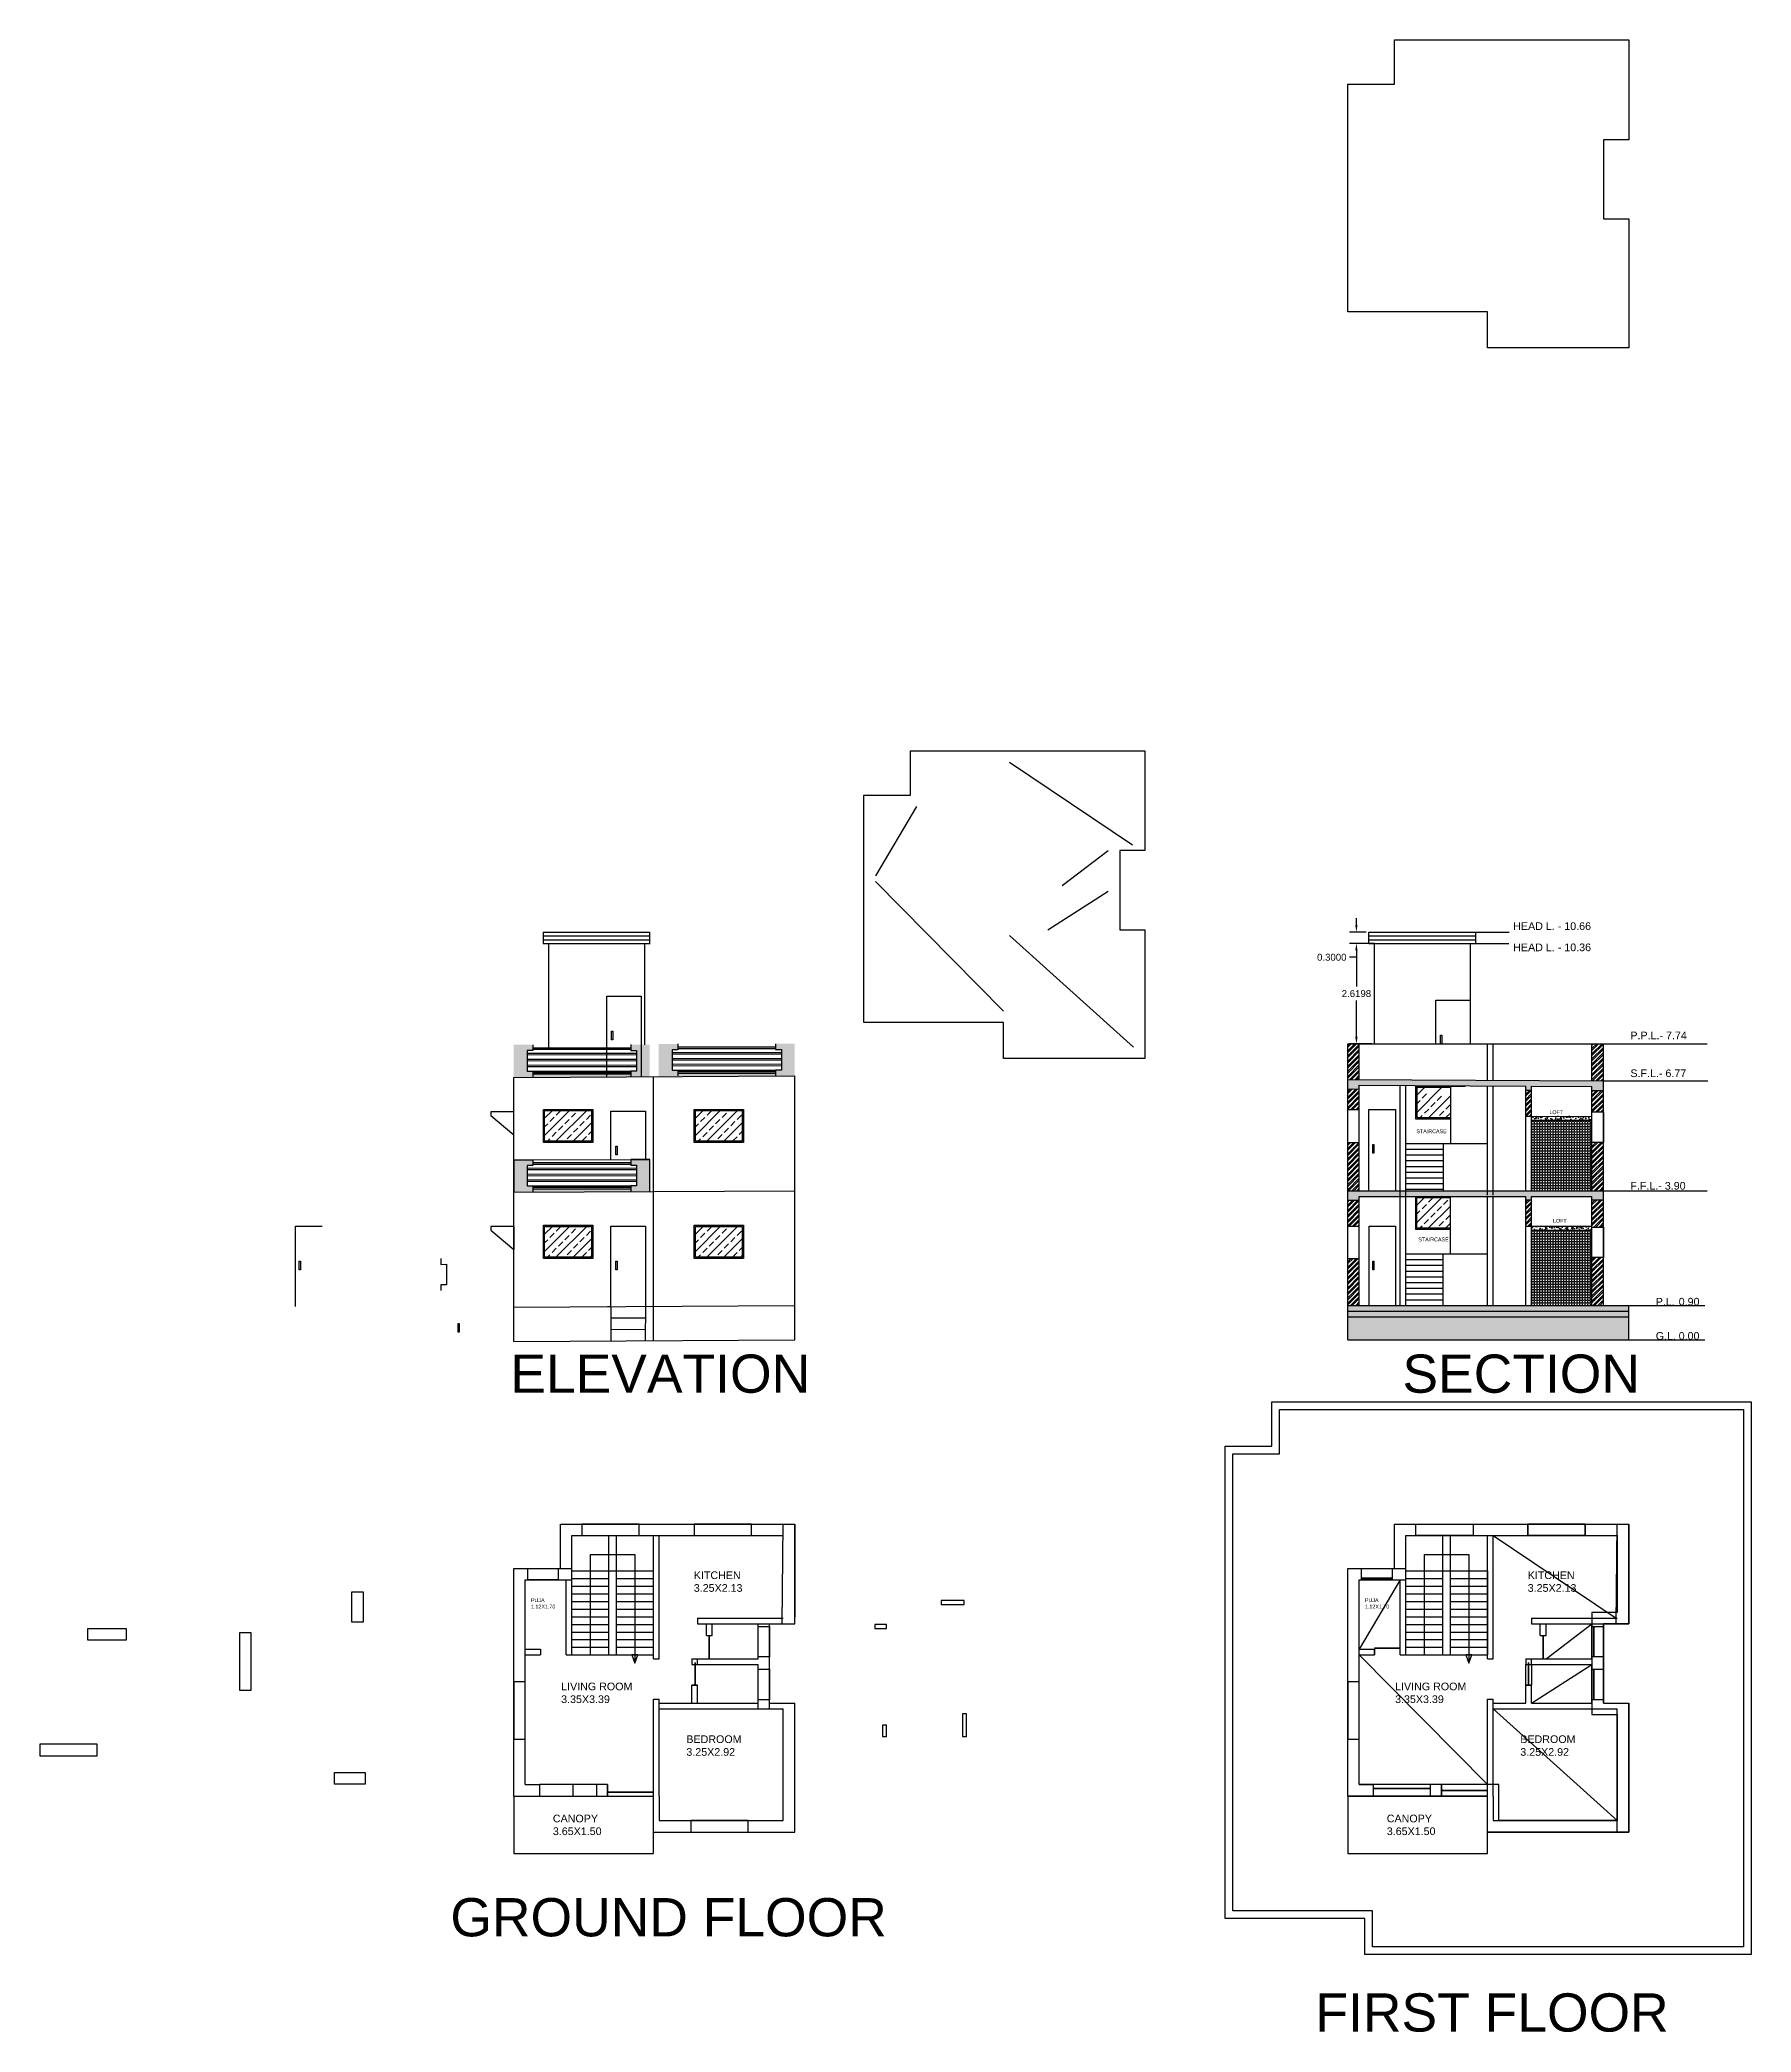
# Model space of a CAD drawing. Header units: metres. Extents: x -1 to 215, y -150 to 286.
# Drawn here: x 118.8 to 163.5, y 166.1 to 218.2 of the extents above; entities that cross this region are included whole.
import ezdxf

# ---------------------------------------------------------------- set-up
doc = ezdxf.new("R2010")
doc.units = ezdxf.units.M
doc.linetypes.add('JIS_08_25', pattern=[28, 25, -1.125, 0.75, -1.125])
doc.layers.get('Defpoints').update_dxf_attribs({"color": 3})
doc.styles.get("Standard").update_dxf_attribs({"font": 'arial.ttf'})
doc.dimstyles.get("Standard").update_dxf_attribs({"dimtxt": 0.18, "dimasz": 0.18, "dimexe": 0.18, "dimexo": 0.0625, "dimgap": 0.09, "dimtad": 0, "dimtih": 1, "dimtoh": 1, "dimdec": 4, "dimzin": 0, "dimdsep": 46, "dimtxsty": 'Standard', "dimcen": 0.09, "dimadec": 0, "dimazin": 0, "dimtfac": 1, "dimtdec": 4, "dimtofl": 0, "dimtmove": 0, "dimatfit": 3, "dimfxl": 1, "dimtolj": 1, "dimtzin": 0, "dimarcsym": 0})
pattern_1 = [(45, (-2363.08931, -613.74151), (-0.067351921, 0.067351921), []), (45, (-2363.04441, -613.74151), (-0.067351921, 0.067351921), [])]
pattern_2 = [(0, (-2363.08931, -613.74151), (0, 0.06985), [0.0508, -0.01905]), (90, (-2363.08931, -613.74151), (-0.06985, 4e-18), [0.0508, -0.01905])]
pattern_3 = [(50, (-2363.08931, -613.74151), (0.182184669, -0.0159390855), [0.01905, -0.20955]), (355, (-2363.0893, -613.74151), (-0.035243421, 0.191056845), [0.01524, -0.167640584]), (100.451445, (-2363.07413, -613.74284), (0.146941247, 0.175117752), [0.016190009, -0.178090245]), (46.1842, (-2363.0893, -613.6907), (0.27107904, -0.042042328), [0.028575, -0.314325]), (96.635558, (-2363.06672, -613.69421), (0.237404134, 0.247426125), [0.024285023, -0.267135608]), (351.184151, (-2363.0893, -613.6907), (0.237404134, 0.247426125), [0.022859967, -0.251459732]), (21, (-2363.06391, -613.70341), (0.151614391, -0.102265198), [0.01905, -0.20955]), (326, (-2363.0639, -613.70341), (0.061802028, 0.184187966), [0.01524, -0.16764]), (71.451445, (-2363.05127, -613.71193), (0.213416419, 0.081922769), [0.016190009, -0.178089938]), (37.5, (-2363.08931, -613.74151), (0.0030886033, 0.0845550389), [0, -0.165608, 0, -0.17018, 0, -0.168275]), (7.5, (-2363.08931, -613.74151), (0.0668196625, 0.1001805748), [0, -0.097028, 0, -0.161798, 0, -0.064135]), (327.5, (-2363.14595, -613.74151), (0.1355905952, -0.005728744), [0, -0.0635, 0, -0.19812, 0, -0.26289]), (317.5, (-2363.17135, -613.74151), (0.1481291814, 0.025426491), [0, -0.08255, 0, -0.131572, 0, -0.18669])]

msp = doc.modelspace()

# ---------------------------------------------------------------- texts
at = {"attachment_point": 1}
for s, width, insert, char_height in [('HEAD L. - 10.66', 2.715784, (157.31057, 195.08543), 0.2), ('HEAD L. - 10.36', 2.715784, (157.31057, 194.53057), 0.2), ('P.P.L.- 7.74', 2.2337888, (160.37264, 192.227), 0.2), ('S.F.L.- 6.77', 2.2337888, (160.37264, 191.23837), 0.2), ('F.F.L.- 3.90', 2.2337888, (160.37264, 188.29626), 0.2), ('\\pxi-3,l4,t4;P.L.^I0.90', 1.5284216, (160.83569, 185.2666), 0.2), ('\\pxi-3,l4,t4;G.L.^I0.00', 1.5284216, (160.83569, 184.3717), 0.2), ('GROUND FLOOR', 12.4587352, (129.53014, 169.57201), 1), ('FIRST FLOOR', 10.0452603, (152.13937, 167.0815), 1)]:
    msp.add_mtext_dynamic_manual_height_columns(s, width=width, gutter_width=12.5, heights=[0], dxfattribs=dict(at, insert=insert, char_height=char_height))
at = {"color": 41, "true_color": 0xf4ee51, "attachment_point": 1}
for s, width, heights, insert, char_height in [('LOFT', 0.7996515, [0], (158.25636, 190.16934), 0.1), ('STAIRCASE', 0.7996515, [0], (154.7797, 189.67159), 0.1), ('LOFT', 0.7996515, [0], (158.35122, 187.33031), 0.1), ('STAIRCASE', 0.7996515, [0], (154.8307, 186.84443), 0.1), ('KITCHEN 3.25X2.13', 1.7788086, [0.54111], (135.89266, 178.1142), 0.2), ('KITCHEN 3.25X2.13', 1.7788086, [0.54111], (157.68923, 178.1142), 0.2), ('PUJA 1.12X1.70', 0.7996515, [0], (131.63741, 177.41164), 0.1), ('PUJA 1.12X1.70', 0.7996515, [0], (153.43397, 177.41164), 0.1), ('LIVING ROOM 3.35X3.39', 2.0817364, [0], (132.42604, 175.20594), 0.2), ('LIVING ROOM 3.35X3.39', 2.0817364, [0], (154.22261, 175.20594), 0.2), ('BEDROOM 3.25X2.92', 1.7788086, [0], (135.6986, 173.82731), 0.2), ('BEDROOM 3.25X2.92', 1.7788086, [0], (157.49516, 173.82731), 0.2), ('CANOPY\\P3.65X1.50', 1.7788086, [0], (132.20939, 171.75367), 0.2), ('CANOPY\\P3.65X1.50', 1.7788086, [0], (154.00596, 171.75367), 0.2)]:
    msp.add_mtext_dynamic_manual_height_columns(s, width=width, gutter_width=12.5, heights=heights, dxfattribs=dict(at, insert=insert, char_height=char_height))
at = {"color": 7, "linetype": 'JIS_08_25', "true_color": 0xffffff, "char_height": 1, "attachment_point": 1}
for s, insert in [('ELEVATION', (131.09569, 183.78482)), ('SECTION', (154.41445, 183.78482))]:
    msp.add_mtext_dynamic_manual_height_columns(s, width=4.8127148, gutter_width=12.5, heights=[0], dxfattribs=dict(at, insert=insert))

# ---------------------------------------------------------------- blocks, each defined once
blk = doc.blocks.new('*D1')
at = {"color": 0, "lineweight": -2, "transparency": 16777216}
for p, q in [((153.471, 194.831), (153.031, 194.831)), ((153.211, 195.011), (153.211, 195.191)), ((153.471, 194.531), (153.031, 194.531)), ((153.211, 194.351), (153.211, 194.171)), ((153.211, 194.171), (153.031, 194.171))]:
    blk.add_line(p, q, dxfattribs=at)
at = {"color": 0, "transparency": 16777216}
for points in [[(153.181, 195.011), (153.241, 195.011), (153.211, 194.831)], [(153.181, 194.351), (153.241, 194.351), (153.211, 194.531)]]:
    blk.add_solid(points, dxfattribs=at)
at = {"layer": 'Defpoints', "color": 0, "transparency": 16777216}
for p in [(153.533, 194.831), (153.211, 194.531), (153.533, 194.531)]:
    blk.add_point(p, dxfattribs=at)
at = {"color": 0, "transparency": 16777216, "insert": (152.568, 194.171), "char_height": 0.18, "attachment_point": 5}
blk.add_mtext('\\A1;0.3000', dxfattribs=at)
blk = doc.blocks.new('*D2')
at = {"color": 0, "lineweight": -2, "transparency": 16777216}
for p, q in [((153.621, 194.531), (153.032, 194.531)), ((153.212, 194.351), (153.212, 193.403)), ((153.212, 192.091), (153.212, 193.039)), ((153.619, 191.911), (153.032, 191.911))]:
    blk.add_line(p, q, dxfattribs=at)
at = {"color": 0, "transparency": 16777216}
for points in [[(153.182, 194.351), (153.242, 194.351), (153.212, 194.531)], [(153.182, 192.091), (153.242, 192.091), (153.212, 191.911)]]:
    blk.add_solid(points, dxfattribs=at)
at = {"layer": 'Defpoints', "color": 0, "transparency": 16777216}
for p in [(153.683, 194.531), (153.212, 191.911), (153.682, 191.911)]:
    blk.add_point(p, dxfattribs=at)
at = {"color": 0, "transparency": 16777216, "insert": (153.212, 193.221), "char_height": 0.18, "attachment_point": 5}
blk.add_mtext('\\A1;2.6198', dxfattribs=at)

# ---------------------------------------------------------------- dimensions: what is measured, and where the dimension line sits
for base, p1, p2, picture, middle in [((153.21106, 194.53057), (153.53346, 194.83057), (153.53346, 194.53057), '*D1', (152.56773, 194.17057)), ((153.21165, 191.91077), (153.68346, 194.53057), (153.68157, 191.91077), '*D2', (153.21165, 193.22067))]:
    dim = msp.add_linear_dim(base=base, p1=p1, p2=p2, angle=90, dimstyle='Standard')
    dim.commit()
    dim.dimension.update_dxf_attribs({"geometry": picture, "text_midpoint": middle})

# ---------------------------------------------------------------- hatches: boundary and pattern name
at = {"linetype": 'JIS_08_25'}
h = msp.add_hatch(color=256, dxfattribs=at)
h.dxf.hatch_style = 1
h.paths.add_polyline_path([(131.53811, 191.73193), (131.68811, 191.73193), (131.68811, 191.88193), (131.18811, 191.88193), (131.18811, 191.02859), (134.24371, 191.0464), (134.24371, 191.12065), (131.68923, 191.12065), (131.68923, 191.19565), (131.53923, 191.19565)])
h = msp.add_hatch(color=256, dxfattribs=at)
h.dxf.hatch_style = 1
h.paths.add_polyline_path([(134.39371, 191.19758), (134.24371, 191.19758), (134.24371, 191.0464), (134.74371, 191.04932), (134.74371, 191.88758), (134.24371, 191.88678), (134.24371, 191.73758), (134.39371, 191.73758)])
h = msp.add_hatch(color=256, dxfattribs=at)
h.dxf.hatch_style = 1
h.paths.add_polyline_path([(135.32675, 191.75512), (135.47675, 191.75512), (135.47675, 191.90512), (134.97675, 191.90512), (134.97675, 191.05178), (138.03235, 191.06959), (138.03235, 191.14384), (135.47787, 191.14384), (135.47787, 191.21884), (135.32787, 191.21884)])
h = msp.add_hatch(color=256, dxfattribs=at)
h.dxf.hatch_style = 1
h.paths.add_polyline_path([(138.18235, 191.22077), (138.03235, 191.22077), (138.03235, 191.06959), (138.53235, 191.07251), (138.53235, 191.91077), (138.03235, 191.90997), (138.03235, 191.76077), (138.18235, 191.76077)])
h = msp.add_hatch()
h.set_pattern_fill('ANSI32', color=256, scale=0.01)
h.set_pattern_definition(pattern_1)
h.paths.add_polyline_path([(153.28467, 191.91077), (152.98467, 191.91077), (152.98467, 190.97796), (153.28467, 190.97611)])
h.paths.add_polyline_path([(159.66892, 191.91077), (159.36892, 191.91077), (159.36892, 190.93864), (159.66892, 190.9368)])
h = msp.add_hatch()
h.set_pattern_fill('AR-CONC', color=256, scale=0.001)
h.set_pattern_definition(pattern_3)
h.paths.add_polyline_path([(159.66892, 190.9368), (152.98467, 190.97796), (152.98467, 190.72796), (153.28467, 190.72611), (153.28467, 190.82611), (157.63892, 190.7993), (157.63892, 190.69929), (157.78892, 190.69837), (157.78892, 190.79837), (159.36892, 190.78864), (159.36892, 190.68864), (159.66892, 190.68679)])
h = msp.add_hatch()
h.set_pattern_fill('ANSI32', color=256, scale=0.01)
h.set_pattern_definition(pattern_1)
h.paths.add_polyline_path([(153.28467, 190.72611), (152.98467, 190.72796), (152.98467, 190.19375), (153.28467, 190.19375)])
h = msp.add_hatch()
h.set_pattern_fill('ANSI32', color=256, scale=0.01)
h.set_pattern_definition(pattern_1)
h.paths.add_polyline_path([(157.78892, 190.69837), (157.63892, 190.69929), (157.63892, 190.019), (157.78892, 190.0181)])
h = msp.add_hatch()
h.set_pattern_fill('ANSI32', color=256, scale=0.01)
h.set_pattern_definition(pattern_1)
h.paths.add_polyline_path([(159.66892, 190.68679), (159.36892, 190.68864), (159.36892, 190.12696), (159.66892, 190.12696)])
h.paths.add_polyline_path([(159.66892, 189.32696), (159.36892, 189.32696), (159.36892, 188.06814), (159.66892, 188.06814)])
h = msp.add_hatch()
h.set_pattern_fill('AR-CONC', color=256, scale=0.001)
h.set_pattern_definition(pattern_3)
h.paths.add_polyline_path([(159.36892, 190.00917), (157.78892, 190.0181), (157.78892, 189.91839), (159.36892, 189.90846)])
h = msp.add_hatch()
h.set_pattern_fill('ANGLE', color=256, scale=0.01)
h.set_pattern_definition(pattern_2)
h.paths.add_polyline_path([(159.36892, 189.90846), (157.78892, 189.91839), (157.78892, 188.06814), (159.36892, 188.06814)])
h = msp.add_hatch()
h.set_pattern_fill('ANSI32', color=256, scale=0.01)
h.set_pattern_definition(pattern_1)
h.paths.add_polyline_path([(153.28467, 189.32959), (152.98467, 189.32959), (152.98467, 188.06814), (153.28467, 188.06814)])
h = msp.add_hatch(color=256, dxfattribs=at)
h.dxf.hatch_style = 1
h.paths.add_polyline_path([(131.53811, 188.72866), (131.68811, 188.72866), (131.68811, 188.87866), (131.18811, 188.87866), (131.18811, 188.02532), (134.24371, 188.04314), (134.24371, 188.11738), (131.68923, 188.11738), (131.68923, 188.19238), (131.53923, 188.19238)])
h = msp.add_hatch(color=256, dxfattribs=at)
h.dxf.hatch_style = 1
h.paths.add_polyline_path([(134.39371, 188.19431), (134.24371, 188.19431), (134.24371, 188.04314), (134.74371, 188.04605), (134.74371, 188.88431), (134.24371, 188.88352), (134.24371, 188.73431), (134.39371, 188.73431)])
h = msp.add_hatch()
h.set_pattern_fill('AR-CONC', color=256, scale=0.001)
h.set_pattern_definition(pattern_3)
h.paths.add_polyline_path([(160.32892, 185.06827), (152.98467, 185.06827), (152.98467, 184.91829), (160.32892, 184.91829)])
h.paths.add_polyline_path([(159.36892, 188.06814), (153.28467, 188.06814), (153.28467, 187.91814), (157.63892, 187.91814), (157.63892, 187.81814), (157.78892, 187.81814), (157.78892, 187.91814), (159.36892, 187.91814)])
h.paths.add_polyline_path([(153.28467, 188.06814), (152.98467, 188.06814), (152.98467, 187.81814), (153.28467, 187.81814)])
h.paths.add_polyline_path([(159.66892, 188.06814), (159.36892, 188.06814), (159.36892, 187.91814), (159.36892, 187.81814), (159.66892, 187.81814)])
h = msp.add_hatch()
h.set_pattern_fill('ANSI32', color=256, scale=0.01)
h.set_pattern_definition(pattern_1)
h.paths.add_polyline_path([(153.28467, 187.81814), (152.98467, 187.81814), (152.98467, 187.13963), (153.28467, 187.13963)])
h = msp.add_hatch()
h.set_pattern_fill('ANSI32', color=256, scale=0.01)
h.set_pattern_definition(pattern_1)
h.paths.add_polyline_path([(157.78892, 187.81814), (157.63892, 187.81814), (157.63892, 187.13963), (157.78892, 187.13963)])
h = msp.add_hatch()
h.set_pattern_fill('ANSI32', color=256, scale=0.01)
h.set_pattern_definition(pattern_1)
h.paths.add_polyline_path([(159.66892, 186.31859), (159.36892, 186.31859), (159.36892, 185.06827), (159.66892, 185.06827)])
h.paths.add_polyline_path([(159.66892, 187.81814), (159.36892, 187.81814), (159.36892, 187.11859), (159.66892, 187.11859)])
h = msp.add_hatch()
h.set_pattern_fill('AR-CONC', color=256, scale=0.001)
h.set_pattern_definition(pattern_3)
h.paths.add_polyline_path([(159.36892, 187.13963), (157.78892, 187.13963), (157.78892, 187.03963), (159.36892, 187.03963)])
h = msp.add_hatch()
h.set_pattern_fill('ANGLE', color=256, scale=0.01)
h.set_pattern_definition(pattern_2)
h.paths.add_polyline_path([(157.78892, 187.03963), (157.78892, 185.06827), (159.36892, 185.06827), (159.36892, 187.03963)])
h = msp.add_hatch()
h.set_pattern_fill('ANSI32', color=256, scale=0.01)
h.set_pattern_definition(pattern_1)
h.paths.add_polyline_path([(152.98467, 185.06827), (153.28467, 185.06827), (153.28467, 186.2992), (152.98467, 186.2992)])
h = msp.add_hatch()
h.set_pattern_fill('AR-SAND', color=256, scale=0.001)
h.set_pattern_definition([(37.5, (-2363.08931, -613.74151), (-0.0016000313, 0.04894132373), [0, -0.038608, 0, -0.04318, 0, -0.041275]), (7.5, (-2363.08931, -613.74151), (0.0449523283, 0.07168251), [0, -0.020828, 0, -0.034798, 0, -0.013335]), (327.5, (-2363.12055, -613.74151), (0.079099237, 0.0001437185), [0, -0.0127, 0, -0.04572, 0, -0.05969]), (317.5, (-2363.12055, -613.74151), (0.0763556452, 0.0222929323), [0, -0.00635, 0, -0.029972, 0, -0.03429])])
h.paths.add_polyline_path([(160.32892, 184.76829), (160.32892, 184.91829), (152.98467, 184.91829), (152.98467, 184.76829)])
h = msp.add_hatch()
h.set_pattern_fill('GRAVEL', color=256, scale=0.01)
h.set_pattern_definition([(228.0127875, (-2362.906429, -613.48751), (-2.03200000016, -2.28599999986), [0.034172144, -3.383048364]), (184.969741, (-2362.929289, -613.51291), (3.047999998794, 0.25400001447), [0.058640472, -5.80540489]), (132.5104471, (-2362.987709, -613.51799), (2.54000000107, -2.79399999902), [0.041348152, -4.09347228]), (267.273689, (-2363.086769, -613.58149), (0.25400000053, 5.079999999973), [0.053400452, -5.286643743]), (292.8336542, (-2363.089309, -613.63483), (-1.270000000106, 3.047999999956), [0.05236337, -5.183980775]), (357.273689, (-2363.068989, -613.68309), (-5.079999999973, 0.25400000053), [0.053400452, -5.286643743]), (37.69424047, (-2363.015649, -613.68563), (-3.301999999854, -2.54000000019), [0.070619366, -6.991311531]), (72.25532837, (-2362.959769, -613.64245), (1.778000000478, 5.587999999848), [0.066671952, -6.60052566]), (121.4295656, (-2362.939449, -613.57895), (-2.03200000029, 3.30199999982), [0.0535813, -5.30455457]), (175.2363583, (-2362.967389, -613.53323), (2.79399999996, -0.25400000044), [0.061171328, -2.997393695]), (222.3974378, (-2363.028349, -613.52815), (-3.047999999902, -2.794000000106), [0.079107792, -7.831677251]), (138.8140748, (-2362.835309, -613.58403), (-1.7779999999, 1.52400000012), [0.027000454, -2.673056582]), (171.4692344, (-2362.855629, -613.56625), (3.30200000009, -0.507999999424), [0.051368198, -5.0854639]), (225, (-2362.90643, -613.55863), (-4e-17, -0.254), [0.035920934, -0.32328931]), (203.1985905, (-2362.92421, -613.52815), (1.27000000003, 0.5079999999), [0.019344132, -1.915062237]), (291.8014095, (-2362.94199, -613.53577), (-0.25400000005, 0.762), [0.027356562, -1.3404753]), (30.9637565, (-2362.93183, -613.56117), (0.762, 0.508), [0.044431966, -1.436629815]), (161.5650512, (-2362.89373, -613.53831), (0.508, -0.254), [0.032128714, -0.771089812]), (16.38954033, (-2363.089309, -613.53577), (2.54, 0.762), [0.0450088, -4.455882667]), (70.34617594, (-2363.046129, -613.52307), (-1.01600000009, -2.79399999997), [0.037759894, -3.738221568]), (293.1985905, (-2362.89373, -613.48751), (-0.5079999999, 1.27000000004), [0.03868801, -1.89571836]), (343.6104597, (-2362.878489, -613.52307), (-2.54000000005, 0.76199999982), [0.0450088, -4.455882667]), (339.4439548, (-2363.08931, -613.69325), (-1.27, 0.508), [0.04340352, -2.126773431]), (294.7751406, (-2363.048669, -613.70849), (-1.27000000151, 2.79399999931), [0.036367212, -3.600359338]), (66.8014095, (-2362.89119, -613.74151), (0.5079999999, 1.27000000003), [0.03868801, -1.89571836]), (17.35402464, (-2362.875949, -613.70595), (-3.30199999993, -1.01600000021), [0.042578274, -4.215237598]), (69.4439548, (-2363.01565, -613.74151), (-0.508, -1.27), [0.02170176, -2.148475191]), (101.3099325, (-2362.90643, -613.74151), (-0.254, 1.016), [0.01295146, -1.282199496]), (165.9637565, (-2362.90897, -613.72881), (0.762, -0.254), [0.05236337, -0.99490546]), (186.00900596, (-2362.959769, -613.71611), (2.539999999987, 0.25400000013), [0.0485267, -4.804136486]), (303.6900675, (-2362.93183, -613.58403), (-0.254, 0.508), [0.036632388, -0.879177636]), (353.1572266, (-2362.911509, -613.61451), (4.318000000027, -0.507999999774), [0.063955676, -6.331600907]), (60.9453959, (-2362.848009, -613.62213), (-1.01600000003, -1.77799999998), [0.026150824, -2.588939232]), (90, (-2362.8353, -613.59927), (-0.254, 0.254), [0.01524, -0.23876]), (120.25643716, (-2362.964849, -613.70849), (1.01599999988, -1.77800000007), [0.035286696, -3.493394077]), (48.0127875, (-2362.982629, -613.67801), (2.03200000017, 2.28599999985), [0.068344288, -3.34887622]), (0, (-2362.9369, -613.6272), (0.254, 0.254), [0.06604, -0.18796]), (325.3048465, (-2362.870869, -613.62721), (2.54000000096, -1.77799999863), [0.040160956, -3.975931672]), (254.0546041, (-2362.83785, -613.65007), (-0.254, -1.016), [0.036982908, -1.812165004]), (207.64597536, (-2362.848009, -613.68563), (-4.826000000177, -2.539999999663), [0.06021451, -5.961246442]), (175.42607874, (-2362.901349, -613.71357), (-3.302, 0.254), [0.063702946, -6.306584646])])
h.paths.add_polyline_path([(152.98467, 184.76829), (152.98467, 184.16829), (160.32892, 184.16829), (160.32892, 184.76829)])

# ---------------------------------------------------------------- linework, layer by layer
for p, q in [((144.14024, 199.27196, 3), (147.35611, 197.11196, 3)), ((141.71024, 198.11196, 3), (140.64024, 196.30196, 3)), ((145.52448, 196.05196, 3), (146.72448, 196.96196, 3)), ((140.64024, 196.15196, 3), (143.99024, 192.76292, 3)), ((145.14448, 194.89196, 3), (146.72448, 195.90196, 3)), ((134.74371, 194.53057), (134.74371, 194.83057)), ((153.53346, 194.83057), (156.33346, 194.83057)), ((153.53346, 194.53057), (153.53346, 194.83057)), ((156.33346, 194.53057), (156.33346, 194.83057)), ((156.33346, 194.83057), (157.20707, 194.83057)), ((144.14024, 194.74196, 3), (147.38285, 191.82196, 3)), ((153.53346, 194.73057), (156.33346, 194.73057)), ((153.53346, 194.63057), (156.33346, 194.63057)), ((153.53346, 194.53057), (156.33346, 194.53057)), ((153.68346, 194.53057), (153.53346, 194.53057)), ((153.68157, 191.91077), (153.68346, 194.53057)), ((153.68346, 194.53057), (156.18346, 194.53057)), ((156.18346, 194.53057), (156.18346, 191.91077)), ((156.18346, 194.53057), (156.33346, 194.53057)), ((156.33346, 194.53057), (157.19318, 194.53057)), ((133.61757, 191.05363), (133.61757, 193.15363)), ((133.61757, 193.15363), (134.51757, 193.15363)), ((134.51757, 193.15363), (134.51698, 191.05942)), ((155.28405, 191.91077), (155.28405, 193.05246)), ((155.28405, 193.05246), (156.18405, 193.05246)), ((153.68157, 191.91077), (156.18346, 191.91077)), ((159.66892, 191.91077), (162.37852, 191.91077)), ((131.18811, 191.02537), (138.53235, 191.06696)), ((131.18811, 184.12526), (131.18811, 191.02537)), ((138.53235, 184.16829), (138.53235, 191.06696)), ((154.35467, 187.91814), (154.35467, 190.81952)), ((154.50467, 187.91814), (154.50467, 190.8186)), ((154.76575, 190.80454), (156.0515, 190.80454)), ((154.76575, 189.94037), (154.76575, 190.80454)), ((154.79575, 190.77454), (155.67778, 190.77454)), ((154.79575, 189.97037), (154.79575, 190.77454)), ((155.67763, 189.30467), (155.67783, 190.81137)), ((159.66738, 190.93681), (162.40059, 190.93681)), ((131.18811, 190.1324), (130.58811, 190.1324)), ((130.58811, 190.1324), (130.58811, 190.0324)), ((131.96459, 190.19522), (133.25033, 190.19522)), ((131.96459, 189.33106), (131.96459, 190.19522)), ((131.99459, 190.16522), (133.22033, 190.16522)), ((131.99459, 189.36106), (131.99459, 190.16522)), ((133.22033, 190.16522), (133.22033, 189.36106)), ((133.25033, 190.19522), (133.25033, 189.33106)), ((133.72811, 188.8827), (133.72811, 190.14732)), ((133.72811, 190.14732), (134.62811, 190.14732)), ((134.62811, 190.14732), (134.62775, 188.88413)), ((135.90513, 190.19375), (137.19088, 190.19375)), ((135.90513, 189.32959), (135.90513, 190.19375)), ((135.93513, 190.16375), (137.16088, 190.16375)), ((135.93513, 189.35959), (135.93513, 190.16375)), ((137.16088, 190.16375), (137.16088, 189.35959)), ((137.19088, 190.19375), (137.19088, 189.32959)), ((155.67763, 189.94037), (154.76575, 189.94037)), ((155.67763, 189.97037), (154.79575, 189.97037)), ((133.25033, 189.33106), (131.96459, 189.33106)), ((133.22033, 189.36106), (131.99459, 189.36106)), ((137.19088, 189.32959), (135.90513, 189.32959)), ((137.16088, 189.35959), (135.93513, 189.35959)), ((154.50763, 189.30467), (155.47763, 189.30467)), ((155.47763, 189.30467), (155.47763, 188.06814)), ((155.47763, 189.30467), (155.67763, 189.30467)), ((155.67763, 189.30467), (156.63763, 189.30405)), ((134.74371, 188.04616), (134.74371, 188.88431)), ((131.18811, 188.02532), (138.53235, 188.06814)), ((159.66892, 188.06814), (162.37754, 188.06814)), ((154.35467, 185.06827), (154.35467, 187.91814)), ((154.7628, 187.05397), (154.7628, 187.91814)), ((154.7628, 187.91814), (156.04855, 187.91814)), ((154.7928, 187.08397), (154.7928, 187.88814)), ((154.7928, 187.88814), (155.67483, 187.88814)), ((155.67467, 187.76827), (155.67487, 187.91814)), ((155.67467, 186.41827), (155.67467, 187.76827)), ((157.78892, 187.81814), (157.63892, 187.81814)), ((159.66892, 187.81814), (159.36892, 187.81814)), ((125.48316, 185.03963), (125.48316, 187.13963)), ((125.48316, 187.13963), (126.17902, 187.13963)), ((131.18811, 187.13337), (130.58811, 187.13337)), ((130.58811, 187.13337), (130.58811, 187.03337)), ((131.96459, 187.16337), (133.25033, 187.16337)), ((131.96459, 186.2992), (131.96459, 187.16337)), ((131.99459, 187.13337), (133.22033, 187.13337)), ((131.99459, 186.3292), (131.99459, 187.13337)), ((133.22033, 187.13337), (133.22033, 186.3292)), ((133.25033, 187.16337), (133.25033, 186.2992)), ((133.72811, 185.03963), (133.72811, 187.13963)), ((133.72811, 187.13963), (134.62811, 187.13963)), ((134.62811, 187.13963), (134.62752, 185.04543)), ((135.90513, 187.16337), (137.19088, 187.16337)), ((135.90513, 186.2992), (135.90513, 187.16337)), ((135.93513, 187.13337), (137.16088, 187.13337)), ((135.93513, 186.3292), (135.93513, 187.13337)), ((137.16088, 187.13337), (137.16088, 186.3292)), ((137.19088, 187.16337), (137.19088, 186.2992)), ((155.67467, 187.05397), (154.7628, 187.05397)), ((155.67467, 187.08397), (154.7928, 187.08397)), ((133.25033, 186.2992), (131.96459, 186.2992)), ((133.22033, 186.3292), (131.99459, 186.3292)), ((137.19088, 186.2992), (135.90513, 186.2992)), ((137.16088, 186.3292), (135.93513, 186.3292)), ((154.50467, 186.41827), (155.47467, 186.41827)), ((155.47467, 186.41827), (155.47467, 185.06827)), ((155.47467, 186.41827), (155.67467, 186.41827)), ((155.67467, 186.41827), (156.63467, 186.41764)), ((131.18284, 185.02524), (138.52708, 185.06827)), ((133.63811, 185.03963), (133.72811, 185.03963)), ((160.32892, 185.06827), (162.32061, 185.06827)), ((133.72717, 184.44014), (134.62542, 184.4454)), ((133.72764, 184.74015), (134.62647, 184.74541)), ((131.18811, 184.12526), (138.53235, 184.16829)), ((160.32892, 184.16829), (162.31636, 184.16829)), ((132.40811, 179.34941), (138.53235, 179.34941)), ((132.40811, 178.18941), (132.40811, 179.34941)), ((138.20235, 176.73941), (138.23073, 179.34941)), ((138.53235, 176.73941), (138.53235, 179.34941)), ((138.53235, 179.34941), (138.53235, 176.91685)), ((154.20467, 179.34941), (160.32892, 179.34941)), ((154.20467, 178.18941), (154.20467, 179.34941)), ((159.99892, 176.73941), (160.02729, 179.34941)), ((160.32892, 176.73941), (160.32892, 179.34941)), ((160.32892, 179.34941), (160.32892, 176.91685)), ((132.70811, 179.04941), (138.23073, 179.04941)), ((132.70811, 175.92941), (132.70811, 179.04941)), ((133.67311, 175.92941), (133.67311, 179.04941)), ((133.87311, 175.92941), (133.87311, 179.04941)), ((134.83811, 175.82941), (134.83811, 179.04941)), ((134.98811, 175.82941), (134.98811, 179.04941)), ((154.50467, 179.04941), (160.02729, 179.04941)), ((154.50467, 175.92941), (154.50467, 179.04941)), ((155.46967, 175.92941), (155.46967, 179.04941)), ((155.66967, 175.92941), (155.66967, 179.04941)), ((156.63467, 175.82941), (156.63467, 179.04941)), ((156.78467, 175.82941), (156.78467, 179.04941)), ((156.78467, 179.04941, 3), (160.00055, 176.88941, 3)), ((156.78467, 179.04941, 6.15), (160.00055, 176.88941, 6.15)), ((131.18811, 178.18941), (132.70811, 178.18941)), ((131.18811, 172.23941), (131.18811, 178.18941)), ((131.18811, 177.88941), (131.18811, 178.18941)), ((133.19061, 175.92941), (133.19061, 178.55463)), ((133.19061, 178.55463), (134.35561, 178.55463)), ((134.35561, 178.55463), (134.35561, 175.71369)), ((152.98467, 178.18941), (154.50467, 178.18941)), ((152.98467, 172.23941), (152.98467, 178.18941)), ((152.98467, 177.88941), (152.98467, 178.18941)), ((154.98717, 175.92941), (154.98717, 178.55463)), ((154.98717, 178.55463), (156.15217, 178.55463)), ((156.15217, 178.55463), (156.15217, 175.71369)), ((131.48811, 177.88941), (132.70811, 177.88941)), ((131.48811, 172.53941), (131.48811, 177.88941)), ((132.55811, 175.92941), (132.55811, 177.88941)), ((132.70811, 178.12941), (134.83811, 178.12941)), ((132.70811, 177.92941), (133.67311, 177.92941)), ((132.70811, 177.72941), (133.67311, 177.72941)), ((133.87311, 177.92941), (134.83811, 177.92941)), ((133.87311, 177.72941), (134.83811, 177.72941)), ((153.28467, 177.88941), (154.50467, 177.88941)), ((153.28467, 172.53941), (153.28467, 177.88941)), ((154.35467, 177.88941, 3), (153.28467, 176.07941, 3)), ((154.35467, 177.88941, 6.15), (153.28467, 176.07941, 6.15)), ((154.35467, 175.92941), (154.35467, 177.88941)), ((154.50467, 178.12941), (156.63467, 178.12941)), ((154.50467, 177.92941), (155.46967, 177.92941)), ((154.50467, 177.72941), (155.46967, 177.72941)), ((155.66967, 177.92941), (156.63467, 177.92941)), ((155.66967, 177.72941), (156.63467, 177.72941)), ((156.63467, 178.12941, 1.5), (156.63467, 175.92941, 3)), ((132.70811, 177.52941), (133.67311, 177.52941)), ((132.70811, 177.32941), (133.67311, 177.32941)), ((132.70811, 177.12941), (133.67311, 177.12941)), ((133.87311, 177.52941), (134.83811, 177.52941)), ((133.87311, 177.32941), (134.83811, 177.32941)), ((133.87311, 177.12941), (134.83811, 177.12941)), ((142.36244, 177.35262), (142.36244, 177.25262)), ((142.96244, 177.35262), (142.36244, 177.35262)), ((142.36244, 177.25262), (142.96244, 177.25262)), ((142.96244, 177.25262), (142.96244, 177.35262)), ((154.50467, 177.52941), (155.46967, 177.52941)), ((154.50467, 177.32941), (155.46967, 177.32941)), ((154.50467, 177.12941), (155.46967, 177.12941)), ((155.66967, 177.52941), (156.63467, 177.52941)), ((155.66967, 177.32941), (156.63467, 177.32941)), ((155.66967, 177.12941), (156.63467, 177.12941)), ((132.70811, 176.92941), (133.67311, 176.92941)), ((132.70811, 176.72941), (133.67311, 176.72941)), ((133.87311, 176.92941), (134.83811, 176.92941)), ((133.87311, 176.72941), (134.83811, 176.72941)), ((135.98811, 176.88941), (138.23073, 176.88941)), ((135.98811, 176.88941), (135.98811, 176.73941)), ((135.98811, 176.73941), (137.87235, 176.73941)), ((136.22235, 176.43849), (136.22235, 176.73941)), ((136.37235, 176.43849), (136.37235, 176.73941)), ((137.57235, 175.82941), (137.57235, 176.73941)), ((137.87235, 176.73941), (138.53235, 176.73941)), ((137.87235, 174.51941), (137.87235, 176.73941)), ((140.62619, 176.72398), (140.62619, 176.62398)), ((140.92619, 176.72398), (140.62619, 176.72398)), ((140.62619, 176.62398), (140.92619, 176.62398)), ((140.92619, 176.62398), (140.92619, 176.72398)), ((154.50467, 176.92941), (155.46967, 176.92941)), ((154.50467, 176.72941), (155.46967, 176.72941)), ((155.66967, 176.92941), (156.63467, 176.92941)), ((155.66967, 176.72941), (156.63467, 176.72941)), ((157.78467, 176.88941), (160.02729, 176.88941)), ((157.78467, 176.88941), (157.78467, 176.73941)), ((157.78467, 176.73941), (159.66892, 176.73941)), ((158.01892, 176.43849), (158.01892, 176.73941)), ((158.16892, 176.43849), (158.16892, 176.73941)), ((158.16892, 175.82941, 3), (159.36892, 176.73941, 3)), ((158.16892, 175.82941, 6.15), (159.36892, 176.73941, 6.15)), ((159.36892, 175.82941), (159.36892, 176.73941)), ((159.66892, 176.73941), (160.32892, 176.73941)), ((159.66892, 174.66941), (159.66892, 176.73941)), ((131.48811, 176.07941), (131.88501, 176.07941)), ((131.88501, 176.07941), (131.88501, 175.92941)), ((132.70811, 176.52941), (133.67311, 176.52941)), ((132.70811, 176.32941), (133.67311, 176.32941)), ((132.70811, 176.12941), (133.67311, 176.12941)), ((133.87311, 176.52941), (134.83811, 176.52941)), ((133.87311, 176.32941), (134.83811, 176.32941)), ((133.87311, 176.12941), (134.83811, 176.12941)), ((136.22235, 176.43849), (136.37235, 176.43849)), ((153.28467, 176.07941), (153.68157, 176.07941)), ((153.68157, 176.07941), (153.68157, 175.92941)), ((153.68157, 175.92941, 2.1), (153.68157, 176.07941, 2.1)), ((154.50467, 176.52941), (155.46967, 176.52941)), ((154.50467, 176.32941), (155.46967, 176.32941)), ((154.50467, 176.12941), (155.46967, 176.12941)), ((155.66967, 176.52941), (156.63467, 176.52941)), ((155.66967, 176.32941), (156.63467, 176.32941)), ((155.66967, 176.12941), (156.63467, 176.12941)), ((158.01892, 176.43849), (158.16892, 176.43849)), ((131.48811, 175.92941), (131.88501, 175.92941)), ((132.55811, 175.92941), (132.70811, 175.92941)), ((132.70811, 175.92941), (133.67311, 175.92941)), ((133.67311, 175.92941), (134.83811, 175.92941)), ((134.43339, 175.93014), (134.27148, 175.92941)), ((134.27148, 175.92941), (134.35561, 175.71369)), ((134.35561, 175.71369), (134.43339, 175.93014)), ((134.83811, 175.82941), (134.98811, 175.82941)), ((135.84235, 175.82941), (137.57235, 175.82941)), ((135.84235, 175.82941), (135.84235, 175.67941)), ((135.84235, 175.67941), (137.57235, 175.67941)), ((135.99235, 175.67941), (135.99235, 175.82941)), ((137.57235, 174.51941), (137.57235, 175.67941)), ((153.28467, 175.92941), (153.68157, 175.92941)), ((153.28467, 175.92941, 3), (156.63467, 172.54037, 3)), ((153.28467, 175.92941, 6.15), (156.63467, 172.54037, 6.15)), ((154.35467, 175.92941), (154.50467, 175.92941)), ((154.50467, 175.92941), (155.46967, 175.92941)), ((155.46967, 175.92941), (156.63467, 175.92941)), ((156.22996, 175.93014), (156.06805, 175.92941)), ((156.06805, 175.92941), (156.15217, 175.71369)), ((156.15217, 175.71369), (156.22996, 175.93014)), ((156.63467, 175.82941), (156.78467, 175.82941)), ((157.63892, 175.82941), (159.36892, 175.82941)), ((157.63892, 175.82941), (157.63892, 175.67941)), ((157.63892, 175.67941), (159.36892, 175.67941)), ((157.78892, 175.67941), (157.78892, 175.82941)), ((157.78892, 174.66941, 3), (159.36892, 175.67941, 3)), ((157.78892, 174.66941, 6.15), (159.36892, 175.67941, 6.15)), ((159.36892, 174.66941), (159.36892, 175.67941)), ((135.84235, 174.66941), (135.84235, 175.14255)), ((135.84235, 175.14255), (135.99235, 175.14255)), ((135.99235, 174.66941), (135.99235, 175.14255)), ((157.63892, 174.66941), (157.63892, 175.14255)), ((157.63892, 175.14255), (157.78892, 175.14255)), ((157.78892, 174.66941), (157.78892, 175.14255)), ((134.83811, 170.73941), (134.83811, 174.76941)), ((134.83811, 174.76941), (134.98811, 174.76941)), ((134.98811, 172.23941), (134.98811, 174.76941)), ((134.98811, 174.66941), (137.57235, 174.66941)), ((134.98811, 174.51941), (138.23073, 174.51941)), ((137.87235, 174.66941), (138.53235, 174.66941)), ((138.23073, 171.59941), (138.23073, 174.51941)), ((138.53235, 171.29941), (138.53235, 174.66941)), ((156.63467, 170.73941), (156.63467, 174.76941)), ((156.63467, 174.76941), (156.78467, 174.76941)), ((156.78467, 172.23941), (156.78467, 174.76941)), ((156.78467, 174.66941), (157.63892, 174.66941)), ((156.78467, 174.51941), (160.02729, 174.51941)), ((156.78467, 174.51941, 3), (160.02729, 171.59941, 3)), ((156.78467, 174.51941, 6.15), (160.02729, 171.59941, 6.15)), ((157.78892, 174.66941), (159.36892, 174.66941)), ((159.66892, 174.66941), (160.32892, 174.66941)), ((160.02729, 171.29941), (160.02729, 174.51941)), ((160.32892, 171.29941), (160.32892, 174.66941)), ((134.83811, 172.54037), (134.83811, 174.04037)), ((140.92619, 174.09333), (140.82619, 174.09333)), ((140.82619, 174.09333), (140.82619, 173.79333)), ((140.92619, 173.79333), (140.92619, 174.09333)), ((143.01947, 174.39333), (142.91947, 174.39333)), ((142.91947, 174.39333), (142.91947, 173.79333)), ((143.01947, 173.79333), (143.01947, 174.39333)), ((156.63467, 172.54037), (156.63467, 174.04037)), ((140.82619, 173.79333), (140.92619, 173.79333)), ((142.91947, 173.79333), (143.01947, 173.79333)), ((131.48811, 172.53941), (131.85598, 172.53941)), ((133.63811, 172.54037), (133.35598, 172.53941)), ((153.28467, 172.53941), (153.65255, 172.53941)), ((155.43467, 172.54037), (155.15255, 172.53941)), ((131.18811, 172.23941), (133.64371, 172.23941)), ((131.18811, 172.23941), (131.18811, 170.73941)), ((133.64371, 172.23941), (134.84371, 172.23941)), ((134.98811, 172.23941), (134.98811, 171.59941)), ((152.98467, 172.23941), (155.44027, 172.23941)), ((152.98467, 172.23941), (152.98467, 170.73941)), ((155.44027, 172.23941), (156.64027, 172.23941)), ((156.78467, 172.23941), (156.78467, 171.59941)), ((134.98811, 171.59941), (138.23073, 171.59941)), ((156.78467, 171.59941), (160.02729, 171.59941)), ((134.83811, 171.29941), (138.53235, 171.29941)), ((156.63467, 171.29941), (160.32892, 171.29941)), ((131.18811, 170.73941), (134.83811, 170.73941)), ((152.98467, 170.73941), (156.63467, 170.73941))]:
    msp.add_line(p, q)
at = {"color": 7, "linetype": 'JIS_08_25', "true_color": 0xffffff}
for p, q in [((131.95353, 194.83057), (134.75353, 194.83057)), ((131.95353, 194.83057), (131.95353, 194.53057)), ((131.95353, 194.73057), (134.75353, 194.73057)), ((131.95353, 194.63057), (134.75353, 194.63057)), ((131.95353, 194.53057), (134.75353, 194.53057)), ((132.10216, 191.80693), (132.10353, 194.53057)), ((134.60353, 194.53057), (134.60241, 191.88158)), ((131.68811, 191.80693), (134.24371, 191.80693)), ((131.68811, 191.76693), (134.24371, 191.76693)), ((134.24371, 191.88758), (134.24371, 191.73758)), ((134.24371, 191.73758), (134.39371, 191.73758)), ((134.39371, 191.73758), (134.39371, 191.19758)), ((135.47675, 191.83012), (138.03235, 191.83012)), ((135.47675, 191.79012), (138.03235, 191.79012)), ((138.03235, 191.91077), (138.03235, 191.76077)), ((138.03235, 191.76077), (138.18235, 191.76077)), ((138.18235, 191.76077), (138.18235, 191.22077)), ((131.53826, 191.66116), (134.39371, 191.66706)), ((131.53826, 191.35349), (134.39371, 191.35939)), ((131.53834, 191.62116), (134.39379, 191.62706)), ((131.53834, 191.31349), (134.39379, 191.31939)), ((131.53859, 191.50379), (134.39404, 191.50968)), ((131.53867, 191.46379), (134.39412, 191.46968)), ((131.68923, 191.19565), (134.24371, 191.19758)), ((134.39371, 191.19758), (134.24371, 191.19758)), ((134.24371, 191.19758), (134.24371, 191.04758)), ((135.3269, 191.68435), (138.18235, 191.69025)), ((135.3269, 191.37668), (138.18235, 191.38258)), ((135.32698, 191.64435), (138.18244, 191.65025)), ((135.32698, 191.33668), (138.18244, 191.34258)), ((135.32723, 191.52698), (138.18268, 191.53287)), ((135.32731, 191.48698), (138.18277, 191.49287)), ((135.47787, 191.21884), (138.03235, 191.22077)), ((135.47787, 191.18384), (138.03347, 191.18384)), ((138.18235, 191.22077), (138.03235, 191.22077)), ((138.03235, 191.22077), (138.03235, 191.07077)), ((131.68923, 191.16065), (134.24483, 191.16065)), ((131.68923, 191.12065), (134.24483, 191.12065)), ((134.84371, 184.14668), (134.84371, 191.04607)), ((135.47787, 191.14384), (138.03347, 191.14384)), ((131.53826, 188.6579), (134.39371, 188.66379)), ((131.53834, 188.6179), (134.39379, 188.62379)), ((131.68811, 188.80366), (134.24371, 188.80366)), ((131.68811, 188.76366), (134.24371, 188.76366)), ((134.74371, 188.88431), (134.24371, 188.88431)), ((134.24371, 188.88431), (134.24371, 188.73431)), ((134.24371, 188.73431), (134.39371, 188.73431)), ((134.39371, 188.73431), (134.39371, 188.19431)), ((131.53826, 188.35022), (134.39371, 188.35612)), ((131.53834, 188.31022), (134.39379, 188.31612)), ((131.53859, 188.50052), (134.39404, 188.50642)), ((131.53867, 188.46052), (134.39412, 188.46642)), ((131.68923, 188.19238), (134.24371, 188.19431)), ((131.68923, 188.15738), (134.24483, 188.15738)), ((131.68923, 188.11738), (134.24483, 188.11738)), ((134.39371, 188.19431), (134.24371, 188.19431)), ((134.24371, 188.19431), (134.24371, 188.04431)), ((129.43316, 186.14297), (129.43347, 185.60668)), ((133.63811, 172.54037), (133.63811, 172.23941)), ((155.43467, 172.54037), (155.43467, 172.23941))]:
    msp.add_line(p, q, dxfattribs=at)
at = {"linetype": 'Continuous'}
for p, q in [((154.79575, 190.57227), (154.99802, 190.77454)), ((154.79575, 190.12326), (155.44703, 190.77454)), ((131.99459, 189.96296), (132.19685, 190.16522)), ((131.99459, 189.51394), (132.64587, 190.16522)), ((132.29071, 189.36106), (133.09488, 190.16522)), ((132.29936, 190.04322), (132.41161, 190.15548)), ((132.86063, 190.15548), (132.87037, 190.16522)), ((135.93513, 189.96149), (136.13739, 190.16375)), ((135.93513, 189.51247), (136.58641, 190.16375)), ((136.23125, 189.35959), (137.03542, 190.16375)), ((136.2399, 190.04176), (136.35215, 190.15401)), ((136.80117, 190.15401), (136.81091, 190.16375)), ((154.79575, 190.34776), (154.87602, 190.42803)), ((154.93214, 190.48416), (155.0444, 190.59641)), ((154.98827, 190.09127), (155.10052, 190.20353)), ((155.09187, 189.97037), (155.67263, 190.55112)), ((155.15665, 190.25965), (155.2689, 190.37191)), ((155.32503, 190.42803), (155.43728, 190.54029)), ((155.38116, 190.03515), (155.49341, 190.1474)), ((155.54954, 190.20353), (155.66179, 190.31578)), ((131.99459, 189.73845), (132.07485, 189.81872)), ((132.13098, 189.87484), (132.24323, 189.9871)), ((132.35549, 189.65034), (132.46774, 189.76259)), ((132.52387, 189.81872), (132.63612, 189.93097)), ((132.69225, 189.9871), (132.8045, 190.09935)), ((132.73972, 189.36106), (133.22033, 189.84167)), ((132.74837, 189.59421), (132.86063, 189.70646)), ((132.91675, 189.76259), (133.02901, 189.87484)), ((133.08513, 189.93097), (133.19739, 190.04322)), ((133.14126, 189.53809), (133.22033, 189.61716)), ((135.93513, 189.73698), (136.0154, 189.81725)), ((136.07152, 189.87338), (136.18377, 189.98563)), ((136.29603, 189.64887), (136.40828, 189.76112)), ((136.46441, 189.81725), (136.57666, 189.9295)), ((136.63279, 189.98563), (136.74504, 190.09788)), ((136.68026, 189.35959), (137.16088, 189.8402)), ((136.68891, 189.59274), (136.80117, 189.705)), ((136.85729, 189.76112), (136.96955, 189.87338)), ((137.02567, 189.9295), (137.13793, 190.04176)), ((137.0818, 189.53662), (137.16088, 189.61569)), ((154.86737, 189.97037), (154.93214, 190.03515)), ((155.31638, 189.97037), (155.32503, 189.97902)), ((155.54089, 189.97037), (155.67763, 190.10711)), ((132.0662, 189.36106), (132.13098, 189.42583)), ((132.18711, 189.48196), (132.29936, 189.59421)), ((132.51522, 189.36106), (132.52387, 189.36971)), ((132.57999, 189.42583), (132.69225, 189.53809)), ((132.97288, 189.36971), (133.08513, 189.48196)), ((133.18874, 189.36106), (133.22033, 189.39265)), ((136.00675, 189.35959), (136.07152, 189.42436)), ((136.12765, 189.48049), (136.2399, 189.59274)), ((136.45576, 189.35959), (136.46441, 189.36824)), ((136.52053, 189.42436), (136.63279, 189.53662)), ((136.91342, 189.36824), (137.02567, 189.48049)), ((137.12928, 189.35959), (137.16088, 189.39118)), ((154.7928, 187.68587), (154.99507, 187.88814)), ((154.7928, 187.23686), (155.44408, 187.88814)), ((154.7928, 187.46136), (154.87307, 187.54163)), ((154.92919, 187.59776), (155.04145, 187.71001)), ((155.08892, 187.08397), (155.66967, 187.66472)), ((155.09757, 187.76614), (155.20983, 187.87839)), ((155.32208, 187.54163), (155.43433, 187.65389)), ((155.49046, 187.71001), (155.60271, 187.82226)), ((155.65884, 187.87839), (155.66858, 187.88814)), ((131.99459, 186.9311), (132.19685, 187.13337)), ((131.99459, 186.48209), (132.64587, 187.13337)), ((132.29071, 186.3292), (133.09488, 187.13337)), ((132.29936, 187.01137), (132.41161, 187.12362)), ((132.69225, 186.95524), (132.8045, 187.0675)), ((132.86063, 187.12362), (132.87037, 187.13337)), ((133.08513, 186.89912), (133.19739, 187.01137)), ((135.93513, 186.9311), (136.13739, 187.13337)), ((135.93513, 186.48209), (136.58641, 187.13337)), ((136.23125, 186.3292), (137.03542, 187.13337)), ((136.2399, 187.01137), (136.35215, 187.12362)), ((136.63279, 186.95524), (136.74504, 187.0675)), ((136.80117, 187.12362), (136.81091, 187.13337)), ((137.02567, 186.89912), (137.13793, 187.01137)), ((154.86442, 187.08397), (154.92919, 187.14875)), ((154.98532, 187.20487), (155.09757, 187.31713)), ((155.1537, 187.37325), (155.26595, 187.48551)), ((155.31343, 187.08397), (155.32208, 187.09262)), ((155.37821, 187.14875), (155.49046, 187.261)), ((155.53794, 187.08397), (155.67467, 187.22071)), ((155.54659, 187.31713), (155.65884, 187.42938)), ((131.99459, 186.7066), (132.07485, 186.78686)), ((132.13098, 186.84299), (132.24323, 186.95524)), ((132.18711, 186.4501), (132.29936, 186.56236)), ((132.35549, 186.61848), (132.46774, 186.73074)), ((132.52387, 186.78686), (132.63612, 186.89912)), ((132.57999, 186.39398), (132.69225, 186.50623)), ((132.73972, 186.3292), (133.22033, 186.80981)), ((132.74837, 186.56236), (132.86063, 186.67461)), ((132.91675, 186.73074), (133.02901, 186.84299)), ((133.14126, 186.50623), (133.22033, 186.58531)), ((135.93513, 186.7066), (136.0154, 186.78686)), ((136.07152, 186.84299), (136.18377, 186.95524)), ((136.12765, 186.4501), (136.2399, 186.56236)), ((136.29603, 186.61848), (136.40828, 186.73074)), ((136.46441, 186.78686), (136.57666, 186.89912)), ((136.52053, 186.39398), (136.63279, 186.50623)), ((136.68026, 186.3292), (137.16088, 186.80981)), ((136.68891, 186.56236), (136.80117, 186.67461)), ((136.85729, 186.73074), (136.96955, 186.84299)), ((137.0818, 186.50623), (137.16088, 186.58531)), ((132.0662, 186.3292), (132.13098, 186.39398)), ((132.51522, 186.3292), (132.52387, 186.33785)), ((132.97288, 186.33785), (133.08513, 186.4501)), ((133.18874, 186.3292), (133.22033, 186.3608)), ((136.00675, 186.3292), (136.07152, 186.39398)), ((136.45576, 186.3292), (136.46441, 186.33785)), ((136.91342, 186.33785), (137.02567, 186.4501)), ((137.12928, 186.3292), (137.16088, 186.3608))]:
    msp.add_line(p, q, dxfattribs=at)
at = {"color": 30, "true_color": 0xf8991e}
for p, q in [((153.54019, 188.06814), (153.54052, 190.19375)), ((154.23638, 190.19375), (154.23638, 188.06814)), ((153.54171, 187.13963), (154.23757, 187.13963)), ((153.54171, 185.06827), (153.54171, 187.13963)), ((154.23757, 187.13963), (154.23757, 185.06827))]:
    msp.add_line(p, q, dxfattribs=at)
at = {"color": 0}
for p, q in [((130.58811, 190.0324), (131.18811, 189.5324)), ((130.58811, 187.03337), (131.18811, 186.53337)), ((131.18811, 187.13337), (131.18811, 186.53337))]:
    msp.add_line(p, q, dxfattribs=at)
at = {"color": 7, "true_color": 0xffffff}
for p, q in [((131.18811, 188.87866), (134.74371, 188.88431)), ((131.18811, 188.87866), (131.18811, 188.02532)), ((131.18811, 188.87866), (131.68811, 188.87866)), ((129.28276, 186.29257), (129.28316, 186.14257)), ((129.28316, 186.14257), (129.43316, 186.14297)), ((129.43347, 185.60668), (129.28347, 185.60628)), ((129.28347, 185.60628), (129.28387, 185.45628)), ((133.72811, 185.03963), (133.7267, 184.14013)), ((134.62752, 185.04543), (134.62437, 184.14539))]:
    msp.add_line(p, q, dxfattribs=at)
at = {"color": 242, "true_color": 0xcd2027}
msp.add_line((131.18811, 186.53337), (131.18811, 186.53337), dxfattribs=at)
at = {"extrusion": (6.12323e-17, 1, 0)}
msp.add_line((153.74884, 177.93941, 1.8), (153.74884, 177.93941, 1.1), dxfattribs=at)
at = {"extrusion": (-1.83697e-16, -1, 0)}
for p, q in [((154.25457, 176.10441, 1.05), (153.78157, 176.10441, 1.05)), ((154.40255, 172.43941, 1.8), (154.40255, 172.43941, 1.1))]:
    msp.add_line(p, q, dxfattribs=at)
at = {"extrusion": (1, -2.44929e-16, 0)}
for p, q in [((159.41892, 176.27628, 1.5), (159.41892, 176.27628, 1.1)), ((159.41892, 175.15433, 1.5), (159.41892, 175.15433, 1.1))]:
    msp.add_line(p, q, dxfattribs=at)
for points, elevation in [([(152.98467, 211.04812), (152.98467, 216.99812), (154.20467, 216.99812), (154.20467, 218.15812), (160.32892, 218.15812), (160.32892, 215.54812), (159.66892, 215.54812), (159.66892, 213.47812), (160.32892, 213.47812), (160.32892, 210.10812), (156.63467, 210.10812), (156.63467, 211.04812), (152.98467, 211.04812)], 3), ([(140.34024, 192.46196), (140.34024, 198.41196), (141.56024, 198.41196), (141.56024, 199.57196), (147.68448, 199.57196), (147.68448, 196.96196), (147.02448, 196.96196), (147.02448, 194.89196), (147.68448, 194.89196), (147.68448, 191.52196), (143.99024, 191.52196), (143.99024, 192.46196), (140.34024, 192.46196)], 3), ([(152.98467, 172.23941), (152.98467, 178.18941), (154.20467, 178.18941), (154.20467, 179.34941), (160.32892, 179.34941), (160.32892, 176.73941), (159.66892, 176.73941), (159.66892, 174.66941), (160.32892, 174.66941), (160.32892, 171.29941), (156.63467, 171.29941), (156.63467, 172.23941), (152.98467, 172.23941)], -0.9), ([(152.98467, 172.23941), (152.98467, 178.18941), (154.20467, 178.18941), (154.20467, 179.34941), (160.32892, 179.34941), (160.32892, 176.73941), (159.66892, 176.73941), (159.66892, 174.66941), (160.32892, 174.66941), (160.32892, 171.29941), (156.63467, 171.29941), (156.63467, 172.23941), (152.98467, 172.23941)], 3), ([(152.98467, 172.23941), (152.98467, 178.18941), (154.20467, 178.18941), (154.20467, 179.34941), (160.32892, 179.34941), (160.32892, 176.73941), (159.66892, 176.73941), (159.66892, 174.66941), (160.32892, 174.66941), (160.32892, 171.29941), (156.63467, 171.29941), (156.63467, 172.23941), (152.98467, 172.23941)], 6.15), ([(152.98467, 172.23941), (152.98467, 178.18941), (154.20467, 178.18941), (154.20467, 179.34941), (160.32892, 179.34941), (160.32892, 176.73941), (159.66892, 176.73941), (159.66892, 174.66941), (160.32892, 174.66941), (160.32892, 171.29941), (156.63467, 171.29941), (156.63467, 172.23941), (152.98467, 172.23941)], 6.3)]:
    msp.add_lwpolyline(points, dxfattribs=dict(elevation=elevation))
for points in [[(133.74626, 192.23709), (133.776, 192.23709), (133.776, 192.01122), (133.74626, 192.01122)], [(155.41274, 192.13593), (155.44248, 192.13593), (155.44248, 191.91006), (155.41274, 191.91006)], [(133.8568, 189.23078), (133.88654, 189.23078), (133.88654, 189.00491), (133.8568, 189.00491)], [(125.58169, 186.22309), (125.61143, 186.22309), (125.61143, 185.99723), (125.58169, 185.99723)], [(133.8568, 186.22309), (133.88654, 186.22309), (133.88654, 185.99723), (133.8568, 185.99723)], [(129.73289, 184.59551), (129.76263, 184.59551), (129.76263, 184.36965), (129.73289, 184.36965)], [(156.26214, 179.04941), (154.76214, 179.04941), (154.76214, 179.34941), (156.26214, 179.34941)], [(159.19505, 179.04941), (157.69505, 179.04941), (157.69505, 179.34941), (159.19505, 179.34941)], [(154.14884, 177.88941), (153.34884, 177.88941), (153.34884, 178.18941), (154.14884, 178.18941)], [(127.25423, 177.5842), (127.25423, 176.7842), (126.95423, 176.7842), (126.95423, 177.5842)], [(120.05534, 176.62053), (121.05534, 176.62053), (121.05534, 176.32053), (120.05534, 176.32053)], [(124.02091, 176.50627), (124.02091, 175.00627), (124.32091, 175.00627), (124.32091, 176.50627)], [(153.28467, 175.22911), (152.98467, 175.22911), (152.98467, 173.72911), (153.28467, 173.72911)], [(118.80094, 173.29424), (120.30094, 173.29424), (120.30094, 173.59424), (118.80094, 173.59424)], [(126.50595, 172.85274), (127.30595, 172.85274), (127.30595, 172.55274), (126.50595, 172.55274)], [(157.61292, 171.59941), (159.11292, 171.59941), (159.11292, 171.59941), (157.61292, 171.59941)]]:
    msp.add_lwpolyline(points, close=True)
at = {"color": 7, "linetype": 'JIS_08_25', "true_color": 0xffffff}
for points in [[(131.68811, 191.88193), (131.68811, 191.73193), (131.53811, 191.73193), (131.53923, 191.19565), (131.68923, 191.19565), (131.68923, 191.04565)], [(135.47675, 191.90512), (135.47675, 191.75512), (135.32675, 191.75512), (135.32787, 191.21884), (135.47787, 191.21884), (135.47787, 191.06884)], [(131.68811, 188.87866), (131.68811, 188.72866), (131.53811, 188.72866), (131.53923, 188.19238), (131.68923, 188.19238), (131.68923, 188.04238)]]:
    msp.add_lwpolyline(points, dxfattribs=at)
at = {"color": 85, "true_color": 0x58ba48}
for points in [[(159.66892, 190.12696), (159.66892, 189.32696), (159.36892, 189.32696), (159.36892, 190.12696)], [(159.66892, 187.11859), (159.66892, 186.31859), (159.36892, 186.31859), (159.36892, 187.11859)], [(132.96558, 179.04941), (134.46558, 179.04941), (134.46558, 179.34941), (132.96558, 179.34941)], [(135.89848, 179.04941), (137.39848, 179.04941), (137.39848, 179.34941), (135.89848, 179.34941)], [(157.69505, 179.04941), (159.19505, 179.04941), (159.19505, 179.34941), (157.69505, 179.34941)], [(131.55227, 178.18941), (132.35227, 178.18941), (132.35227, 177.88941), (131.55227, 177.88941)], [(137.87235, 176.67628), (137.87235, 175.87628), (137.57235, 175.87628), (137.57235, 176.67628)], [(159.66892, 176.67628), (159.66892, 175.87628), (159.36892, 175.87628), (159.36892, 176.67628)], [(137.87235, 175.55433), (137.87235, 174.75433), (137.57235, 174.75433), (137.57235, 175.55433)], [(159.66892, 175.55433), (159.66892, 174.75433), (159.36892, 174.75433), (159.36892, 175.55433)], [(131.18811, 175.22911), (131.18811, 173.72911), (131.48811, 173.72911), (131.48811, 175.22911)], [(131.85598, 172.23941), (133.35598, 172.23941), (133.35598, 172.53941), (131.85598, 172.53941)], [(153.65255, 172.23941), (155.15255, 172.23941), (155.15255, 172.53941), (153.65255, 172.53941)], [(135.81635, 171.29941), (137.31635, 171.29941), (137.31635, 171.59941), (135.81635, 171.59941)]]:
    msp.add_lwpolyline(points, close=True, dxfattribs=at)
at = {"color": 30, "true_color": 0xf8991e}
for points in [[(153.63906, 189.27722), (153.6688, 189.27722), (153.6688, 189.05135), (153.63906, 189.05135)], [(153.64024, 186.22309), (153.66999, 186.22309), (153.66999, 185.99723), (153.64024, 185.99723)]]:
    msp.add_lwpolyline(points, close=True, dxfattribs=at)
for points, elevation in [([(149.78467, 169.03941), (149.78467, 181.38941), (151.00467, 181.38941), (151.00467, 182.54941), (163.52892, 182.54941), (163.52892, 173.73941), (163.52892, 168.09941), (153.43467, 168.09941), (153.43467, 169.03941)], -0.9), ([(149.98467, 169.23941), (149.98467, 181.18941), (151.20467, 181.18941), (151.20467, 182.34941), (163.32892, 182.34941), (163.32892, 173.73941), (163.32892, 168.29941), (153.63467, 168.29941), (153.63467, 169.23941)], -0.9), ([(153.28467, 172.53941), (153.28467, 177.88941), (154.50467, 177.88941), (154.50467, 179.04941), (160.02892, 179.04941), (160.02892, 177.03941), (159.36892, 177.03941), (159.36892, 174.36941), (160.02892, 174.36941), (160.02892, 171.59941), (156.93467, 171.59941), (156.93467, 172.53941)], 3), ([(153.28467, 172.53941), (153.28467, 177.88941), (154.50467, 177.88941), (154.50467, 179.04941), (160.02892, 179.04941), (160.02892, 177.03941), (159.36892, 177.03941), (159.36892, 174.36941), (160.02892, 174.36941), (160.02892, 171.59941), (156.93467, 171.59941), (156.93467, 172.53941)], 3), ([(153.28467, 172.53941), (153.28467, 177.88941), (154.50467, 177.88941), (154.50467, 179.04941), (160.02892, 179.04941), (160.02892, 177.03941), (159.36892, 177.03941), (159.36892, 174.36941), (160.02892, 174.36941), (160.02892, 171.59941), (156.93467, 171.59941), (156.93467, 172.53941)], 6.3)]:
    msp.add_lwpolyline(points, close=True, dxfattribs=dict(elevation=elevation))
at = {"extrusion": (6.12323e-17, 1, 0), "elevation": 177.93941}
for points in [[(-153.34884, 1.9), (-154.14884, 1.9), (-154.14884, 1), (-153.34884, 1)], [(-153.44884, 1.8), (-154.04884, 1.8), (-154.04884, 1.1), (-153.44884, 1.1)]]:
    msp.add_lwpolyline(points, close=True, dxfattribs=at)
at = {"extrusion": (1, -2.44929e-16, 0), "elevation": 159.41892}
for points in [[(176.67628, 1), (175.87628, 1), (175.87628, 1.6), (176.67628, 1.6)], [(176.57628, 1.1), (175.97628, 1.1), (175.97628, 1.5), (176.57628, 1.5)], [(175.55433, 1), (174.75433, 1), (174.75433, 1.6), (175.55433, 1.6)], [(175.45433, 1.1), (174.85433, 1.1), (174.85433, 1.5), (175.45433, 1.5)]]:
    msp.add_lwpolyline(points, close=True, dxfattribs=at)
at = {"extrusion": (-1.83697e-16, -1, 0)}
for points, elevation in [([(154.35457, 2.1), (153.68157, 2.1), (153.68157, 0), (154.35457, 0)], -176.10441), ([(154.25457, 2), (153.78157, 2), (153.78157, 0.1), (154.25457, 0.1)], -176.10441), ([(155.15255, 1.9), (153.65255, 1.9), (153.65255, 1), (155.15255, 1)], -172.43941), ([(155.05255, 1.8), (153.75255, 1.8), (153.75255, 1.1), (155.05255, 1.1)], -172.43941)]:
    msp.add_lwpolyline(points, close=True, dxfattribs=dict(at, elevation=elevation))
at = {"layer": 'Defpoints'}
for p, q in [((152.98467, 187.13963), (152.98467, 191.91077)), ((152.98467, 191.91077), (153.68157, 191.91077)), ((153.28467, 190.97611), (153.28467, 191.91077)), ((156.18346, 191.91077), (159.66892, 191.91077)), ((156.63792, 190.95546), (156.63467, 191.91077)), ((156.78723, 190.95454), (156.78467, 191.91077)), ((159.36892, 190.93864), (159.36892, 191.91077)), ((159.66892, 185.06827), (159.66892, 191.91077)), ((138.53081, 190.81697), (138.53235, 190.81696)), ((138.53143, 190.91696), (138.53235, 190.91696)), ((152.98467, 190.97796), (159.66892, 190.9368)), ((152.98467, 190.72796), (153.28467, 190.72611)), ((153.28467, 188.06754), (153.28467, 190.82611)), ((153.28467, 190.82611), (157.63892, 190.7993)), ((156.63763, 187.95467), (156.63763, 190.80454)), ((156.78763, 187.95467), (156.78763, 190.80454)), ((157.63892, 188.06814), (157.63892, 190.7993)), ((157.63892, 190.69929), (157.78892, 190.69837)), ((157.78892, 188.06814), (157.78892, 190.79837)), ((157.78892, 190.79837), (159.36892, 190.78864)), ((159.36892, 188.06814), (159.36892, 190.78864)), ((159.36892, 190.68864), (159.66738, 190.6868)), ((157.63892, 190.019), (157.78892, 190.0181)), ((157.78892, 190.0181), (159.36892, 190.00917)), ((157.78892, 189.91839), (159.36892, 189.90846)), ((154.50763, 189.30467), (155.47763, 189.30467)), ((154.50763, 189.15467), (155.47763, 189.15467)), ((154.50763, 189.00467), (155.47763, 189.00467)), ((154.50763, 188.85467), (155.47763, 188.85467)), ((154.50763, 188.70467), (155.47763, 188.70467)), ((152.98467, 188.06814), (159.66892, 188.06814)), ((154.50763, 188.55467), (155.47763, 188.55467)), ((154.50763, 188.40467), (155.47763, 188.40467)), ((154.50763, 188.25467), (155.47763, 188.25467)), ((154.50763, 188.10467), (155.47763, 188.10467)), ((152.98467, 187.81814), (153.28467, 187.81814)), ((153.28467, 187.13963), (153.28467, 187.91814)), ((153.28467, 187.91814), (157.63892, 187.91814)), ((154.50467, 185.06827), (154.50467, 187.91814)), ((156.63467, 185.06827), (156.63467, 187.91814)), ((156.78467, 185.06827), (156.78467, 187.91814)), ((157.63892, 185.06827), (157.63892, 187.91814)), ((157.78892, 185.06827), (157.78892, 187.91814)), ((157.78892, 187.91814), (159.36892, 187.91814)), ((159.36892, 185.06827), (159.36892, 187.91814)), ((157.63892, 187.13963), (159.36892, 187.13963)), ((157.78892, 187.03963), (159.36892, 187.03963)), ((152.98467, 184.16829), (152.98467, 186.2992)), ((153.28467, 185.06827), (153.28467, 186.2992)), ((154.50467, 186.41827), (155.47467, 186.41827)), ((154.50467, 186.26827), (155.47467, 186.26827)), ((154.50467, 186.11827), (155.47467, 186.11827)), ((154.50467, 185.96827), (155.47467, 185.96827)), ((154.50467, 185.81827), (155.47467, 185.81827)), ((154.50467, 185.66827), (155.47467, 185.66827)), ((154.50467, 185.51827), (155.47467, 185.51827)), ((152.98467, 185.06827), (160.32892, 185.06827)), ((154.50467, 185.36827), (155.47467, 185.36827)), ((154.50467, 185.21827), (155.47467, 185.21827)), ((160.32892, 184.16829), (160.32892, 185.06827)), ((152.98467, 184.91829), (160.32892, 184.91829)), ((152.98467, 184.76829), (160.32892, 184.76829)), ((152.98467, 184.16829), (160.32892, 184.16829)), ((136.22235, 176.43849, 2.1), (136.37235, 176.43849, 2.1)), ((158.01892, 176.43849, 2.1), (158.16892, 176.43849, 2.1)), ((158.01892, 176.43849, 2.1), (158.01892, 176.43849, 3)), ((135.99235, 175.14255, 2.1), (135.84235, 175.14255, 2.1)), ((132.73811, 172.23941, 3), (132.73811, 172.54037, 3)), ((133.63811, 172.23941, 2.1), (133.63811, 172.54037, 2.1)), ((155.43467, 172.23941, 2.1), (155.43467, 172.54037, 2.1))]:
    msp.add_line(p, q, dxfattribs=at)
at = {"layer": 'Defpoints', "color": 85, "true_color": 0x58ba48}
for p, q in [((152.98467, 190.19375), (153.28467, 190.19375)), ((152.98467, 189.32959), (152.98467, 190.17001)), ((153.28467, 189.32959), (153.28467, 190.17001)), ((152.98467, 189.32959), (153.28467, 189.32959)), ((152.98467, 186.2992), (152.98467, 187.13963)), ((152.98467, 187.13963), (153.28467, 187.13963)), ((153.28467, 186.2992), (153.28467, 187.13963)), ((152.98467, 186.2992), (153.28467, 186.2992))]:
    msp.add_line(p, q, dxfattribs=at)
at = {"layer": 'Defpoints', "color": 30, "true_color": 0xf8991e}
for p, q in [((153.54052, 190.19375), (154.23638, 190.19375)), ((153.54171, 187.13963), (154.23757, 187.13963))]:
    msp.add_line(p, q, dxfattribs=at)
at = {"layer": 'Defpoints', "extrusion": (1, 0, 0)}
for p, q in [((135.93042, 175.62955, 1.05), (135.93042, 175.24255, 1.05)), ((157.71392, 175.62955, 1.05), (157.71392, 175.24255, 1.05))]:
    msp.add_line(p, q, dxfattribs=at)
for points, elevation in [([(176.43849, 2.1), (176.43849, 0), (175.82949, 0), (175.82949, 2.1)], 136.29735), ([(176.33849, 2), (176.33849, 0.1), (175.92949, 0.1), (175.92949, 2)], 136.29735), ([(176.43849, 2.1), (176.43849, 0), (175.82949, 0), (175.82949, 2.1)], 158.09392), ([(176.33849, 2), (176.33849, 0.1), (175.92949, 0.1), (175.92949, 2)], 158.09392), ([(175.72955, 2.1), (175.72955, 0), (175.14255, 0), (175.14255, 2.1)], 135.93042), ([(175.62955, 2), (175.62955, 0.1), (175.24255, 0.1), (175.24255, 2)], 135.93042), ([(175.72955, 2.1), (175.72955, 0), (175.14255, 0), (175.14255, 2.1)], 157.71392), ([(175.62955, 2), (175.62955, 0.1), (175.24255, 0.1), (175.24255, 2)], 157.71392)]:
    msp.add_lwpolyline(points, close=True, dxfattribs=dict(at, elevation=elevation))
at = {"layer": 'Defpoints', "elevation": 3}
msp.add_lwpolyline([(157.63892, 175.67941), (157.78892, 175.67941), (157.78892, 175.14255), (157.63892, 175.14255)], close=True, dxfattribs=at)
at = {"layer": 'Defpoints', "extrusion": (6.12323e-17, 1, 0)}
for points, elevation in [([(-133.63811, 0), (-134.83811, 0), (-134.83811, 2.1), (-133.63811, 2.1)], 172.33989), ([(-133.83811, 0.2), (-134.63811, 0.2), (-134.63811, 1.9), (-133.83811, 1.9)], 172.33989), ([(-155.43467, 0), (-156.63467, 0), (-156.63467, 2.1), (-155.43467, 2.1)], 172.38989), ([(-155.63467, 0.2), (-156.43467, 0.2), (-156.43467, 1.9), (-155.63467, 1.9)], 172.38989)]:
    msp.add_lwpolyline(points, close=True, dxfattribs=dict(at, elevation=elevation))

msp.set_redraw_order([(e.dxf.handle, doc.entitydb.next_handle()) for e in msp.query("TEXT MTEXT ATTDEF DIMENSION ARC_DIMENSION")])  # texts and dimensions are drawn at this point

doc.saveas('drawing.dxf')
